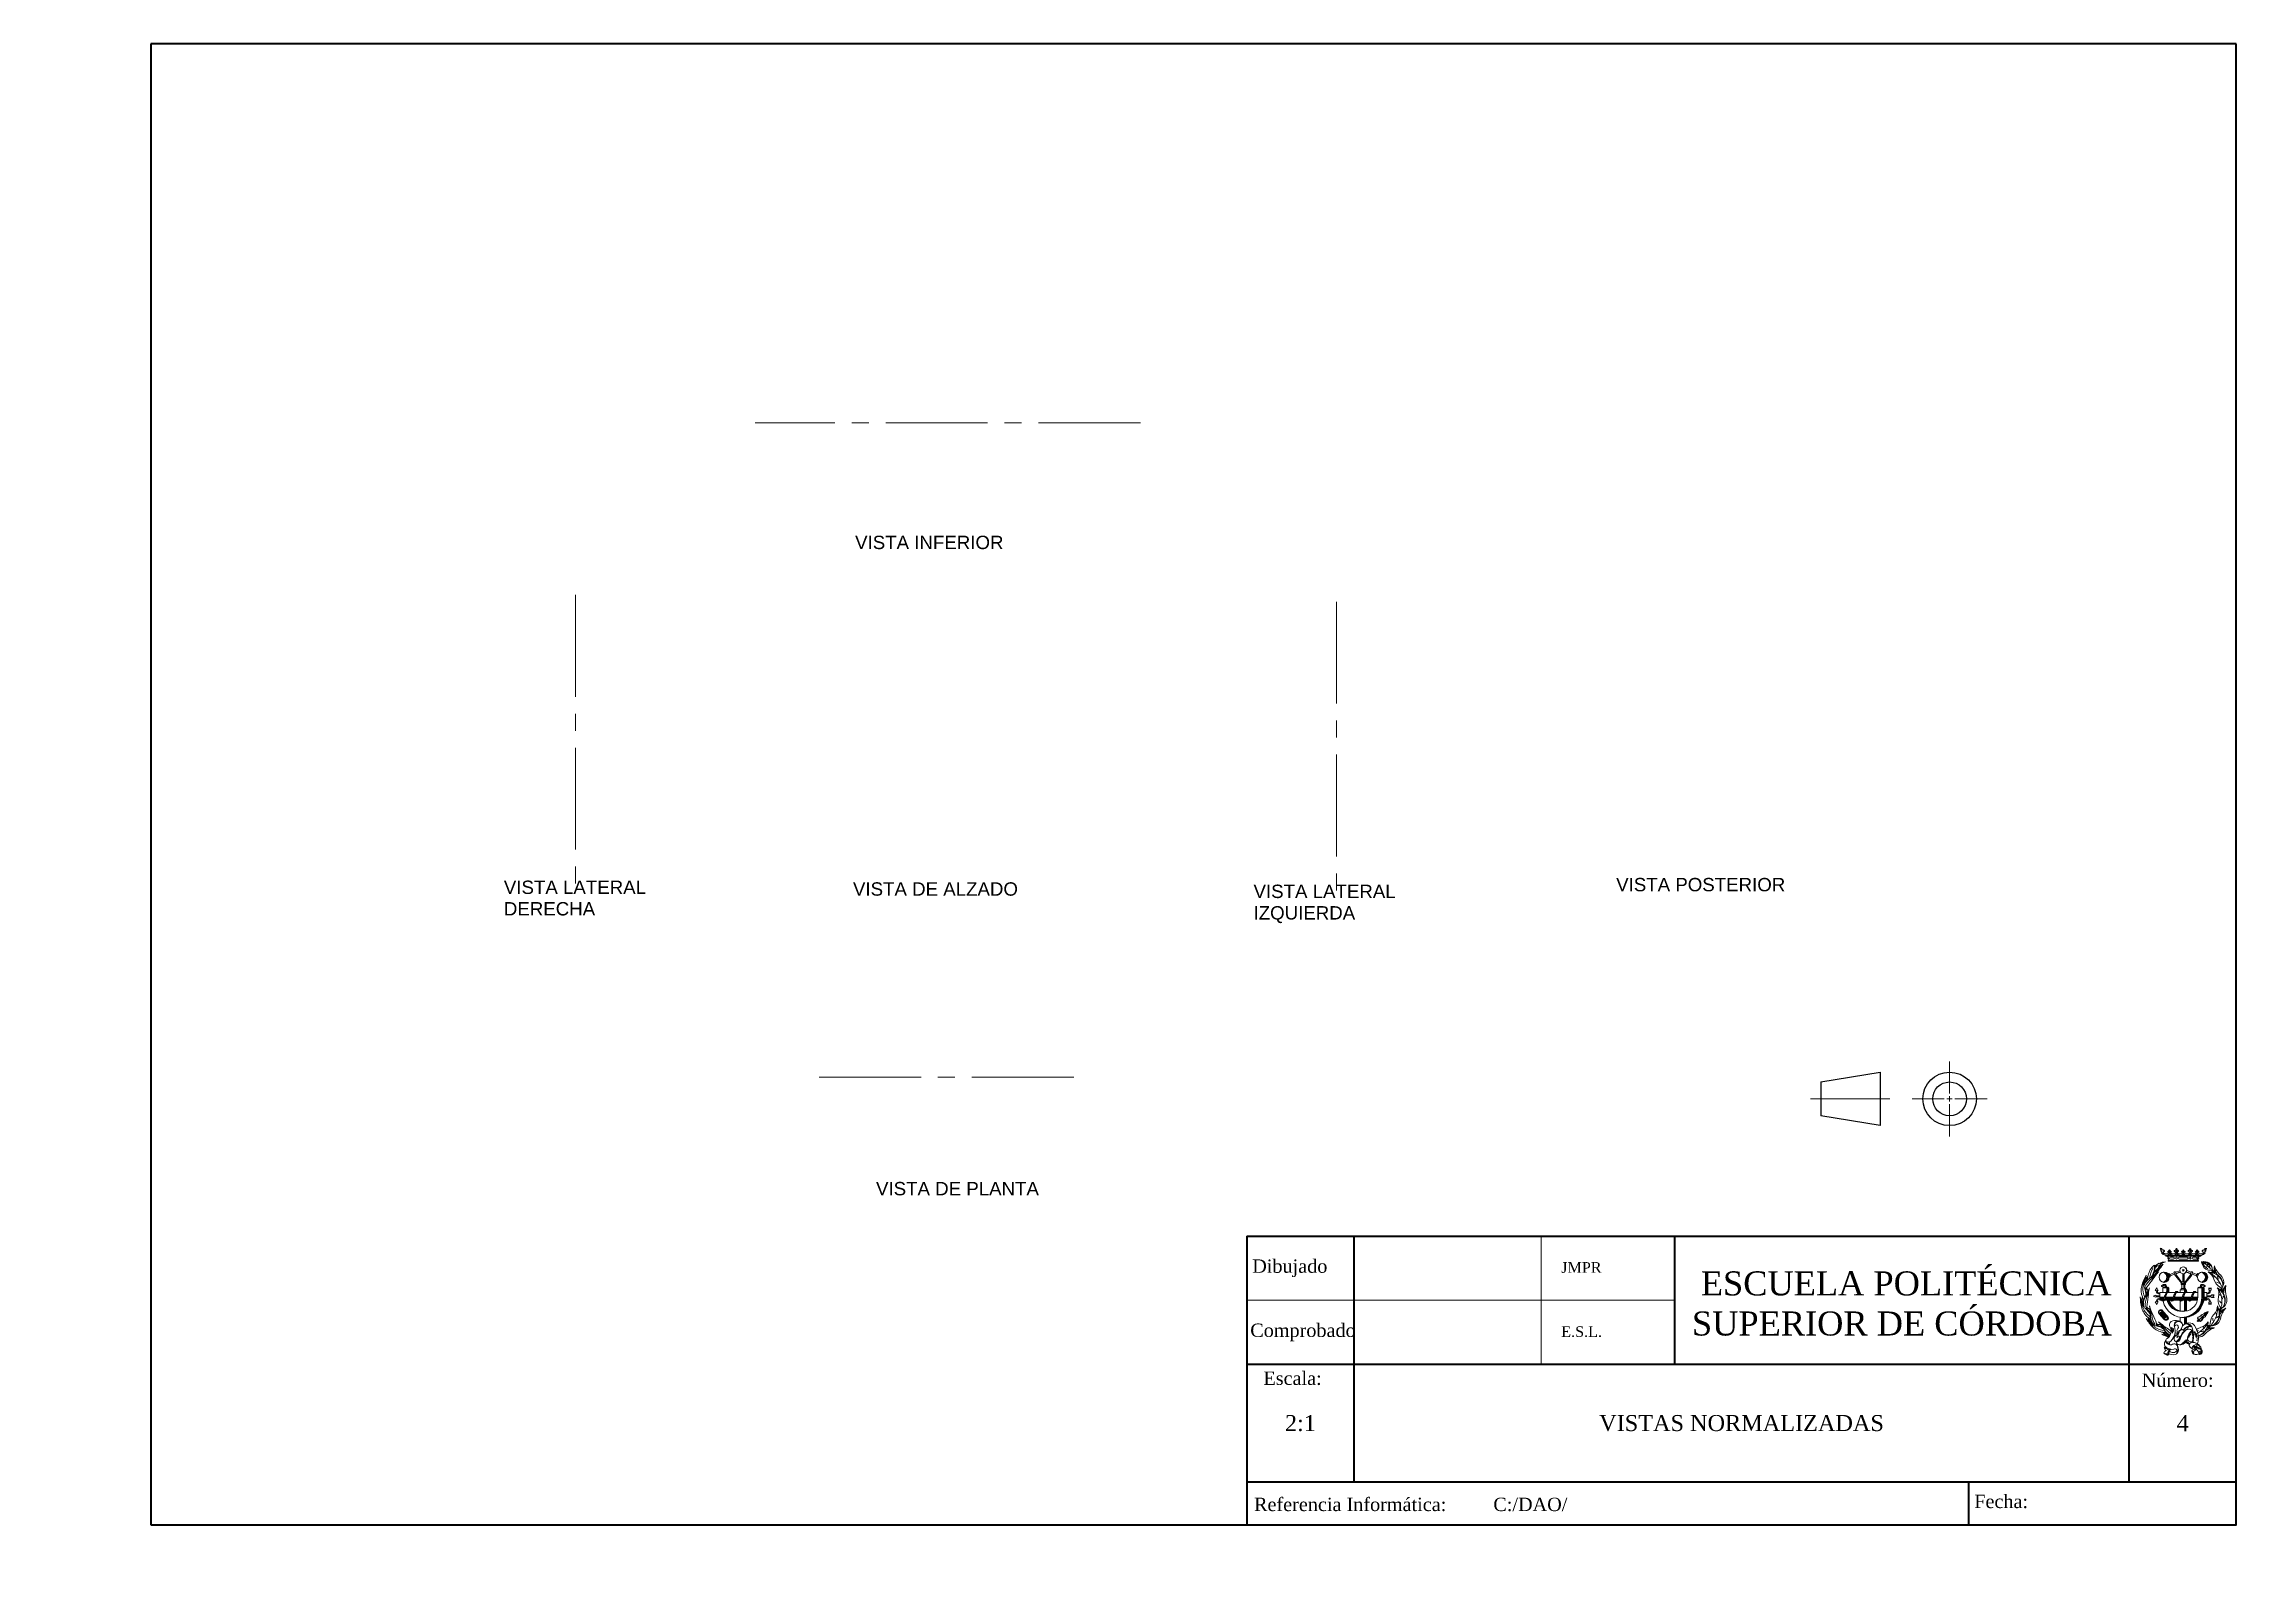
# Paper-space layout 'A3 horizontal' of a CAD drawing. Header units: millimetres. Extents: x 0 to 410, y 0 to 287.
import ezdxf
from ezdxf.enums import TextEntityAlignment as Align

# ---------------------------------------------------------------- set-up
doc = ezdxf.new("R2010")
doc.units = ezdxf.units.MM
doc.linetypes.add('ACAD_ISO10W100', pattern=[18, 12, -3, 0, -3])
doc.linetypes.add('CENTER2', pattern=[28.575, 19.05, -3.175, 3.175, -3.175])
for name, color, linetype, lineweight in [('Cajetin y formato', 7, 'Continuous', 35), ('Ejes', 1, 'ACAD_ISO10W100', 15), ('Textos y leyendas', 1, 'Continuous', 15)]:
    doc.layers.add(name, color=color, linetype=linetype, lineweight=lineweight)
doc.styles.add('e1', font='times.ttf')
doc.styles.get("Standard").update_dxf_attribs({"font": 'arial.ttf'})

psp = doc.layouts.new('A3 horizontal')

# ---------------------------------------------------------------- texts
at = {"layer": 'Textos y leyendas'}
for s, p in [('VISTA INFERIOR', (151.72, 192.49)), ('VISTA LATERAL', (86.03, 127.98)), ('VISTA DE ALZADO', (151.32, 127.66)), ('VISTA LATERAL', (226.23, 127.22)), ('VISTA POSTERIOR', (294.05, 128.48)), ('DERECHA', (86.03, 123.96)), ('IZQUIERDA', (226.23, 123.2)), ('VISTA DE PLANTA', (155.63, 71.61))]:
    psp.add_text(s, height=2.5, dxfattribs=at).set_placement(p)

# ---------------------------------------------------------------- blocks, each defined once
blk = doc.blocks.new('Formato A3')
at = {"layer": 'Cajetin y formato'}
for p, q in [((20, 287), (20, 10)), ((410, 287), (20, 287)), ((410, 10), (410, 287)), ((225, 64), (410, 64)), ((245, 64), (245, 18)), ((305, 40), (305, 64)), ((390, 40), (390, 64)), ((225, 40), (410, 40)), ((390, 18), (390, 40)), ((225, 18), (410, 18)), ((360, 10), (360, 18)), ((20, 10), (410, 10))]:
    blk.add_line(p, q, dxfattribs=at)
at = {"layer": 'Cajetin y formato', "lineweight": 20}
for p, q in [((280, 40), (280, 64)), ((225, 52), (305, 52))]:
    blk.add_line(p, q, dxfattribs=at)
at = {"layer": 'Cajetin y formato', "lineweight": 13}
for p, q in [((396.43, 60.88), (396.07, 60.88)), ((396.43, 60.81), (396.07, 60.81)), ((396.89, 60.41), (400.12, 60.41)), ((396.89, 60.25), (400.12, 60.25)), ((400.12, 59.45), (397.34, 59.45)), ((400.12, 59.3), (397.34, 59.3)), ((397.35, 60.81), (397.72, 60.81)), ((397.73, 60.04), (398.29, 60.04)), ((397.73, 59.66), (398.29, 59.66)), ((398.64, 60.88), (399.02, 60.88)), ((398.64, 60.81), (399.02, 60.81)), ((398.65, 57.21), (399.49, 57.51)), ((398.83, 61.36), (398.72, 61.19)), ((398.72, 61.19), (398.83, 61.02)), ((398.83, 61.19), (398.72, 61.19)), ((398.83, 61.36), (398.93, 61.19)), ((398.83, 61.36), (398.83, 61.02)), ((398.83, 61.34), (398.92, 61.19)), ((398.83, 61.3), (398.9, 61.19)), ((398.9, 61.19), (398.83, 61.07)), ((398.92, 61.19), (398.83, 61.04)), ((398.93, 61.19), (398.83, 61.02)), ((398.83, 61.19), (398.93, 61.19)), ((400.12, 60.04), (399.37, 60.04)), ((400.12, 59.66), (399.37, 59.66)), ((399.94, 60.81), (400.31, 60.81)), ((403.36, 60.41), (400.12, 60.41)), ((403.36, 60.25), (400.12, 60.25)), ((400.12, 60.04), (400.88, 60.04)), ((400.12, 59.66), (400.88, 59.66)), ((400.12, 59.45), (402.91, 59.45)), ((400.12, 59.3), (402.91, 59.3)), ((401.61, 57.21), (400.75, 57.52)), ((401.23, 60.88), (401.6, 60.88)), ((401.23, 60.81), (401.6, 60.81)), ((401.42, 61.36), (401.31, 61.19)), ((401.31, 61.19), (401.42, 61.02)), ((401.42, 61.19), (401.31, 61.19)), ((401.42, 61.36), (401.52, 61.19)), ((401.42, 61.36), (401.42, 61.02)), ((401.42, 61.34), (401.51, 61.19)), ((401.42, 61.3), (401.49, 61.19)), ((401.49, 61.19), (401.42, 61.07)), ((401.51, 61.19), (401.42, 61.04)), ((401.52, 61.19), (401.42, 61.02)), ((401.42, 61.19), (401.52, 61.19)), ((402.52, 60.04), (401.96, 60.04)), ((402.52, 59.66), (401.96, 59.66)), ((402.53, 60.81), (402.9, 60.81)), ((403.82, 60.88), (404.18, 60.88)), ((403.82, 60.81), (404.18, 60.81)), ((394.88, 53.78), (395.14, 54.3)), ((395.06, 53.78), (394.88, 53.78)), ((395.14, 54.3), (395.41, 53.8)), ((395.24, 53.78), (395.41, 53.8)), ((395.74, 53.46), (396.91, 53.46)), ((395.74, 52.02), (395.74, 53.46)), ((396.4, 54.91), (396.09, 54.74)), ((396.42, 54.7), (396.13, 54.53)), ((396.46, 54.7), (396.16, 54.53)), ((396.5, 54.7), (396.19, 54.53)), ((396.52, 54.7), (396.21, 54.53)), ((396.26, 54.29), (397.42, 54.29)), ((396.26, 53.46), (396.26, 54.29)), ((396.84, 54.4), (396.43, 54.4)), ((396.52, 54.7), (396.52, 54.7)), ((396.71, 54.4), (396.71, 54.56)), ((396.84, 54.4), (397.25, 54.4)), ((396.86, 54.4), (396.86, 54.56)), ((396.91, 54.4), (396.91, 54.56)), ((396.94, 54.4), (396.94, 54.56)), ((396.96, 54.4), (396.96, 54.56)), ((397.01, 54.29), (397.01, 53.58)), ((397.17, 54.29), (397.17, 53.65)), ((397.2, 53.46), (397.27, 53.46)), ((397.27, 56.91), (397.41, 56.96)), ((397.27, 53.46), (398.59, 53.46)), ((397.28, 54.29), (397.28, 53.63)), ((397.35, 54.29), (397.35, 53.59)), ((397.42, 54.29), (397.42, 53.54)), ((397.5, 56.3), (397.57, 56.34)), ((397.5, 56.29), (397.61, 56.34)), ((397.5, 56.28), (397.64, 56.34)), ((397.57, 56.83), (398.4, 57.13)), ((397.68, 56.57), (398.49, 56.86)), ((397.68, 56.54), (398.5, 56.84)), ((397.68, 56.53), (398.5, 56.84)), ((398.59, 56.57), (398.4, 57.13)), ((398.8, 56.72), (398.63, 57.21)), ((398.82, 56.7), (398.64, 57.21)), ((398.84, 56.66), (398.65, 57.21)), ((399.79, 55.21), (398.69, 56.49)), ((398.74, 56.96), (399.58, 57.27)), ((398.75, 56.94), (399.59, 57.25)), ((398.75, 56.93), (399.59, 57.24)), ((399.83, 55.29), (398.85, 56.65)), ((399.82, 55.27), (398.85, 56.62)), ((399.81, 55.25), (398.85, 56.59)), ((398.88, 53.46), (399.53, 53.46)), ((399.53, 53.93), (399.53, 53.46)), ((400.13, 53.93), (399.53, 53.93)), ((399.53, 53.46), (400.13, 53.46)), ((399.72, 55.09), (399.92, 55.44)), ((399.72, 55.09), (400.13, 55.09)), ((399.72, 54.9), (399.72, 55.09)), ((399.87, 54.9), (399.72, 54.9)), ((399.73, 54.16), (400.13, 54.16)), ((399.73, 53.93), (399.73, 54.16)), ((399.87, 54.9), (400.13, 54.9)), ((399.87, 54.16), (399.87, 54.9)), ((399.92, 55.44), (400.13, 55.44)), ((400.01, 56.96), (400.01, 55.44)), ((400.33, 55.44), (400.13, 55.44)), ((400.54, 55.09), (400.13, 55.09)), ((400.39, 54.9), (400.13, 54.9)), ((400.52, 54.16), (400.13, 54.16)), ((400.13, 53.93), (400.73, 53.93)), ((400.27, 53.46), (400.13, 53.46)), ((400.34, 55.09), (400.14, 55.44)), ((400.17, 56.96), (400.17, 55.44)), ((400.19, 54.16), (400.19, 54.9)), ((400.21, 56.96), (400.21, 55.44)), ((400.41, 55.09), (400.21, 55.44)), ((400.23, 56.96), (400.23, 55.44)), ((400.25, 56.96), (400.25, 55.44)), ((400.26, 54.16), (400.26, 54.9)), ((400.48, 55.09), (400.28, 55.44)), ((400.3, 53.93), (400.3, 54.16)), ((400.51, 55.09), (400.31, 55.44)), ((400.31, 53.53), (400.31, 53.93)), ((400.54, 55.09), (400.33, 55.44)), ((400.33, 54.9), (400.33, 55.09)), ((400.33, 54.16), (400.33, 54.9)), ((400.37, 54.16), (400.37, 54.9)), ((400.39, 54.9), (400.54, 54.9)), ((400.39, 54.16), (400.39, 54.9)), ((400.4, 53.93), (400.4, 54.16)), ((400.41, 54.9), (400.41, 55.09)), ((400.42, 55.29), (401.41, 56.65)), ((400.44, 55.25), (401.51, 56.49)), ((400.46, 55.22), (401.55, 56.49)), ((400.46, 53.93), (400.46, 54.16)), ((400.47, 55.21), (401.57, 56.49)), ((400.47, 54.9), (400.47, 55.09)), ((400.5, 53.93), (400.5, 54.16)), ((400.51, 54.9), (400.51, 55.09)), ((400.51, 53.64), (400.51, 53.93)), ((400.52, 53.93), (400.52, 54.16)), ((400.54, 54.9), (400.54, 55.09)), ((401.95, 53.46), (400.56, 53.46)), ((400.63, 53.63), (400.63, 53.93)), ((401.51, 56.94), (400.66, 57.25)), ((401.51, 56.93), (400.66, 57.24)), ((401.52, 56.96), (400.67, 57.28)), ((400.68, 53.61), (400.68, 53.93)), ((400.73, 53.93), (400.73, 53.58)), ((401.41, 56.66), (401.61, 57.21)), ((401.66, 56.57), (401.86, 57.13)), ((401.67, 56.65), (401.84, 57.13)), ((401.67, 56.63), (401.85, 57.13)), ((402.58, 56.55), (401.76, 56.85)), ((402.58, 56.53), (401.76, 56.84)), ((402.59, 56.57), (401.77, 56.87)), ((402.68, 56.83), (401.86, 57.13)), ((402.84, 53.46), (402.24, 53.46)), ((402.76, 56.28), (402.62, 56.34)), ((402.91, 56.84), (402.77, 56.89)), ((402.95, 56.87), (402.8, 56.92)), ((402.97, 56.9), (402.83, 56.94)), ((402.84, 54.29), (402.84, 52.62)), ((404, 54.29), (402.84, 54.29)), ((402.99, 56.91), (402.85, 56.96)), ((403.42, 54.4), (403.01, 54.4)), ((403.3, 54.4), (403.3, 54.56)), ((403.42, 54.4), (403.83, 54.4)), ((403.46, 54.4), (403.46, 54.56)), ((403.5, 54.4), (403.5, 54.56)), ((403.53, 54.4), (403.53, 54.56)), ((403.54, 54.4), (403.54, 54.56)), ((403.6, 52.62), (403.6, 54.29)), ((403.74, 54.7), (404.05, 54.53)), ((403.77, 52.62), (403.77, 54.29)), ((403.78, 54.91), (404.08, 54.74)), ((403.82, 54.91), (404.13, 54.74)), ((403.85, 54.91), (404.15, 54.74)), ((403.86, 54.91), (404.17, 54.74)), ((403.88, 52.62), (403.88, 54.29)), ((403.93, 52.62), (403.93, 54.29)), ((404, 52.62), (404, 54.29)), ((404.52, 53.46), (404, 53.46)), ((404.52, 52.02), (404.52, 53.46)), ((404.9, 54.29), (405.09, 54.11)), ((404.9, 53.91), (404.9, 54.29)), ((405.02, 53.78), (404.9, 53.91)), ((405.09, 54.11), (405.33, 54.3)), ((405.33, 53.89), (405.2, 53.78)), ((405.33, 54.3), (405.33, 53.89)), ((395, 52.94), (394.45, 52.74)), ((395, 52.53), (394.45, 52.74)), ((395.06, 51.69), (394.88, 51.69)), ((394.88, 51.69), (395.14, 51.17)), ((395, 52.83), (395, 52.94)), ((395.74, 52.83), (395, 52.83)), ((395.74, 52.65), (395, 52.65)), ((395, 52.65), (395, 52.53)), ((395.14, 51.17), (395.41, 51.67)), ((395.24, 51.69), (395.41, 51.67)), ((395.59, 49.44), (396.56, 48.37)), ((395.68, 49.52), (396.65, 48.45)), ((395.72, 52.36), (396.47, 52.36)), ((395.74, 52.54), (396.54, 52.54)), ((395.74, 52.24), (396.42, 52.24)), ((395.74, 52.15), (396.38, 52.15)), ((395.74, 52.05), (396.32, 52.05)), ((396.21, 52.02), (395.74, 52.02)), ((395.91, 49.53), (396.63, 48.74)), ((396.04, 49.71), (396.76, 48.93)), ((396.08, 49.73), (396.8, 48.95)), ((396.09, 49.93), (397.06, 48.86)), ((396.11, 49.73), (396.83, 48.95)), ((396.13, 49.94), (397.1, 48.87)), ((396.16, 49.94), (397.13, 48.87)), ((396.18, 50.01), (397.15, 48.94)), ((396.18, 50.01), (397.15, 48.94)), ((396.22, 50.02), (397.19, 48.95)), ((396.25, 50.02), (397.22, 48.95)), ((397.89, 52.02), (396.57, 52.02)), ((396.59, 52.05), (398, 52.05)), ((396.62, 52.15), (398.06, 52.15)), ((396.66, 52.24), (398.1, 52.24)), ((396.71, 52.36), (398.15, 52.36)), ((396.78, 52.54), (398.22, 52.54)), ((399.57, 52.02), (398.25, 52.02)), ((398.27, 52.05), (399.68, 52.05)), ((398.3, 52.15), (399.74, 52.15)), ((398.34, 52.24), (399.78, 52.24)), ((398.39, 52.36), (399.83, 52.36)), ((398.46, 52.54), (399.9, 52.54)), ((399.53, 51.86), (399.53, 49.97)), ((400.13, 52.02), (399.86, 52.02)), ((399.95, 52.05), (401.36, 52.05)), ((399.98, 52.15), (401.42, 52.15)), ((400.02, 52.24), (401.46, 52.24)), ((400.07, 52.36), (401.51, 52.36)), ((400.13, 52.02), (401.25, 52.02)), ((400.14, 52.54), (401.58, 52.54)), ((400.31, 49.91), (400.31, 52.02)), ((400.51, 49.93), (400.51, 52.02)), ((400.63, 49.95), (400.63, 52.02)), ((400.68, 49.96), (400.68, 52.02)), ((400.73, 52.02), (400.73, 49.97)), ((401.61, 52.02), (402.77, 52.02)), ((401.63, 52.05), (402.78, 52.05)), ((401.66, 52.15), (402.8, 52.15)), ((401.7, 52.24), (402.81, 52.24)), ((401.75, 52.36), (402.83, 52.36)), ((401.82, 52.54), (402.84, 52.54)), ((402.83, 48.12), (404.7, 49.8)), ((403.95, 52.02), (404.52, 52.02)), ((403.96, 52.05), (404.52, 52.05)), ((403.97, 52.15), (404.52, 52.15)), ((403.98, 52.24), (404.52, 52.24)), ((403.99, 52.36), (404.52, 52.36)), ((404, 52.54), (404.52, 52.54)), ((404.4, 49.72), (404.59, 49.52)), ((404.52, 52.83), (405.26, 52.83)), ((404.52, 52.65), (405.26, 52.65)), ((404.62, 49.77), (404.72, 49.88)), ((404.78, 49.81), (404.67, 49.71)), ((404.72, 49.88), (404.78, 49.81)), ((405.02, 51.69), (404.9, 51.57)), ((404.9, 51.57), (404.9, 51.18)), ((404.9, 51.18), (405.09, 51.36)), ((405.09, 51.36), (405.33, 51.17)), ((405.33, 51.58), (405.2, 51.69)), ((405.26, 52.83), (405.43, 52.97)), ((405.26, 52.65), (405.43, 52.5)), ((405.33, 51.17), (405.33, 51.58)), ((405.43, 52.97), (405.86, 52.97)), ((405.43, 52.5), (405.86, 52.5)), ((405.86, 52.97), (405.62, 52.74)), ((405.86, 52.5), (405.62, 52.74)), ((399.53, 48.79), (399.53, 48.02)), ((400.31, 47.47), (400.31, 48.75)), ((400.51, 47.56), (400.51, 48.77)), ((400.63, 47.61), (400.63, 48.78)), ((400.68, 47.63), (400.68, 48.79)), ((400.73, 48.79), (400.73, 47.64)), ((402.88, 48.29), (402.73, 48.16)), ((402.73, 48.16), (402.85, 48)), ((402.83, 48.25), (402.96, 48.09)), ((402.85, 48), (403.01, 48.13)), ((402.86, 48.27), (402.99, 48.11)), ((401.8, 42.58), (402.1, 42.07))]:
    blk.add_line(p, q, dxfattribs=at)
at = {"layer": 'Cajetin y formato'}
blk.add_lwpolyline([(225, 64), (225, 10), (410, 10), (410, 64)], dxfattribs=at)
at = {"layer": 'Cajetin y formato', "lineweight": 13}
for centre, radius in [((397.51, 61.01), 0.105), ((398.83, 59.85), 0.189), ((400.12, 57.59), 0.635), ((400.12, 57.59), 0.142), ((400.1, 61.01), 0.105), ((401.42, 59.85), 0.189), ((402.69, 61.01), 0.105), ((396.54, 56.29), 0.958), ((398.72, 56.62), 0.132), ((398.72, 56.62), 0.0626), ((401.54, 56.62), 0.132), ((401.54, 56.62), 0.0626), ((403.72, 56.29), 0.958)]:
    blk.add_circle(centre, radius, dxfattribs=at)
for centre, radius, start, end in [((395.88, 61.36), 0.337, 0, 110.5678), ((394.96, 60.88), 1.13, 0.0474, 44.9776), ((395.8, 61.36), 0.337, 0, 83.735), ((395.85, 61.36), 0.337, 0, 87.7257), ((399.03, 61.37), 0.368, 123.9274, 180), ((398.53, 61.37), 0.368, 0, 46.6209), ((398.58, 61.37), 0.368, 0, 51.6766), ((398.61, 61.37), 0.368, 0, 54.4107), ((398.62, 61.37), 0.368, 0, 56.0726), ((401.62, 61.37), 0.368, 123.9274, 180), ((401.12, 61.37), 0.368, 0, 46.6209), ((401.17, 61.37), 0.368, 0, 51.6766), ((401.19, 61.37), 0.368, 0, 54.4107), ((401.21, 61.37), 0.368, 0, 56.0726), ((404.37, 61.36), 0.337, 69.4322, 180), ((405.22, 60.88), 1.13, 135.0224, 179.9526), ((405.26, 60.88), 1.13, 135.0224, 179.9526), ((405.28, 60.88), 1.13, 135.0224, 179.9526), ((396.84, 55.95), 3.37, 135.6062, 171.6884), ((398.27, 55.63), 4.49, 146.9834, 173.8098), ((391.62, 58.16), 3.1, 319.8482, 357.5338), ((391.9, 58), 2.84, 321.3433, 349.0169), ((394.93, 57.88), 0.662, 99.9433, 139.4189), ((395.15, 56.9), 0.725, 92.367, 135.4695), ((395, 56.96), 0.678, 79.8764, 119.8354), ((393.2, 57.83), 1.53, 346.3132, 7.4613), ((395.38, 58.16), 0.674, 146.209, 191.4992), ((396.26, 57.34), 1.69, 113.5017, 156.0589), ((396.16, 57.25), 1.49, 117.9975, 164.2904), ((395.31, 57.06), 0.602, 108.82, 160.2708), ((393.26, 58.89), 2.54, 311.7099, 337.67), ((393.99, 59.01), 1.71, 304.6477, 338.4711), ((395.26, 57.37), 0.291, 118.9, 187.3769), ((394.29, 58.57), 1.47, 297.9268, 333.8272), ((392.07, 59.1), 3.73, 324.0238, 341.5805), ((394.02, 58.9), 1.68, 310.6952, 335.63), ((370.99, 83.55), 35.47, 313.4343, 315.5563), ((386.76, 64.9), 11.39, 319.8454, 327.0622), ((394.44, 60.73), 2.75, 292.1998, 312.8609), ((396.74, 57.92), 1.25, 87.1444, 158.4711), ((397.04, 57.44), 1.74, 97.8717, 146.2715), ((396.95, 55.75), 3.42, 92.558, 113.5017), ((396.02, 61.26), 0.126, 111.4749, 288.1112), ((396.07, 60.84), 0.0351, 90, 270), ((396.89, 61.44), 1.03, 217.4875, 308.9217), ((396.34, 61.12), 0.271, 0, 118.3292), ((396.53, 60.88), 0.241, 87.29, 180), ((396.27, 61.12), 0.271, 0, 82.1956), ((396.77, 61.44), 0.778, 233.6848, 274.1558), ((396.32, 61.12), 0.271, 0, 87.1697), ((396.58, 60.88), 0.241, 87.29, 180), ((396.35, 60.84), 0.0351, 270, 90), ((396.6, 60.88), 0.241, 87.29, 180), ((396.82, 61.44), 0.778, 233.6848, 272.3573), ((396.4, 60.84), 0.0351, 270, 90), ((396.86, 61.44), 0.778, 233.6848, 271.1223), ((396.43, 60.84), 0.0351, 270, 90), ((396.89, 61.44), 0.778, 233.6848, 306.3152), ((396.89, 60.33), 0.0779, 90, 270), ((396.68, 59.59), 0.765, 349.4489, 59.401), ((397.32, 61), 0.138, 57.0101, 180), ((397.15, 60.81), 0.195, 360, 80.4594), ((397.4, 59.87), 0.209, 120.0982, 282.0362), ((397.34, 59.37), 0.0776, 90, 270), ((397.26, 61), 0.138, 57.0101, 77.2533), ((397.3, 61), 0.138, 57.0101, 84.9367), ((397.73, 61.12), 0.331, 125.9765, 180), ((397.46, 61.01), 0.105, 283.8341, 76.1659), ((397.28, 61.12), 0.331, 0, 47.2049), ((397.48, 61.01), 0.105, 277.6789, 82.3211), ((397.5, 61.01), 0.105, 272.8217, 87.1783), ((397.32, 61.12), 0.331, 0, 51.3748), ((397.34, 61.12), 0.331, 0, 54.0235), ((398.18, 61.44), 1.03, 231.0783, 308.9217), ((397.73, 59.85), 0.189, 90, 270), ((398.07, 61.44), 0.778, 233.6848, 274.1558), ((397.86, 60.81), 0.195, 99.5406, 180), ((398.12, 61.44), 0.778, 233.6848, 272.3573), ((397.75, 61), 0.138, 0, 122.9899), ((398.15, 61.44), 0.778, 233.6848, 271.1223), ((397.89, 60.81), 0.195, 99.5406, 180), ((397.69, 61), 0.138, 0, 77.2533), ((397.92, 60.81), 0.195, 99.5406, 180), ((398.18, 61.44), 0.778, 233.6848, 306.3152), ((397.72, 61), 0.138, 0, 84.9367), ((398.21, 59.85), 0.189, 270, 90), ((398.26, 59.85), 0.189, 270, 90), ((398.29, 59.85), 0.189, 270, 90), ((398.66, 61.13), 0.242, 87.5947, 180), ((398.42, 60.88), 0.249, 360, 90.7689), ((398.64, 60.84), 0.0356, 90, 270), ((398.75, 59.85), 0.189, 281.6576, 78.3424), ((398.81, 59.85), 0.189, 273.3097, 86.6903), ((399.48, 61.44), 1.03, 231.0783, 308.9217), ((398.91, 61.13), 0.242, 0, 92.4053), ((399.15, 60.88), 0.249, 89.2311, 180), ((399.36, 61.44), 0.778, 233.6848, 274.1558), ((398.96, 61.13), 0.242, 0, 92.4053), ((399.2, 60.88), 0.249, 89.2311, 180), ((399.41, 61.44), 0.778, 233.6848, 272.3573), ((398.98, 61.13), 0.242, 0, 92.4053), ((399.22, 60.88), 0.249, 89.2311, 180), ((399.45, 61.44), 0.778, 233.6848, 271.1223), ((399, 61.13), 0.242, 0, 92.4053), ((399.24, 60.88), 0.249, 89.2311, 180), ((399.02, 60.84), 0.0356, 270, 90), ((399.48, 61.44), 0.778, 233.6848, 306.3152), ((399.37, 59.85), 0.189, 90, 270), ((399.91, 61), 0.138, 57.0101, 180), ((399.74, 60.81), 0.195, 360, 80.4594), ((399.85, 61), 0.138, 57.0101, 77.2533), ((399.89, 61), 0.138, 57.0101, 84.9367), ((400.32, 61.12), 0.331, 125.9765, 180), ((400.05, 61.01), 0.105, 283.8341, 76.1659), ((399.87, 61.12), 0.331, 0, 47.2049), ((400.09, 61.01), 0.105, 272.8217, 87.1783), ((400.07, 61.01), 0.105, 277.6789, 82.3211), ((399.9, 61.12), 0.331, 0, 51.3748), ((400.09, 57.59), 0.635, 271.4004, 88.5996), ((400.09, 57.59), 0.142, 276.2749, 83.7251), ((399.93, 61.12), 0.331, 0, 54.0235), ((400.77, 61.44), 1.03, 231.0783, 308.9217), ((400.11, 57.59), 0.635, 270.6001, 89.3999), ((400.11, 57.59), 0.142, 272.6849, 87.3151), ((400.44, 60.81), 0.195, 99.5406, 180), ((400.33, 61), 0.138, 0, 122.9899), ((400.48, 60.81), 0.195, 99.5406, 180), ((400.27, 61), 0.138, 0, 77.2533), ((400.5, 60.81), 0.195, 99.5406, 180), ((400.77, 61.44), 0.778, 233.6848, 306.3152), ((400.31, 61), 0.138, 0, 84.9367), ((400.61, 61.44), 1.03, 274.4844, 308.9217), ((400.69, 61.44), 1.03, 272.2951, 308.9217), ((400.74, 61.44), 1.03, 270.8741, 308.9217), ((400.8, 59.85), 0.189, 270, 90), ((400.86, 59.85), 0.189, 270, 90), ((400.88, 59.85), 0.189, 270, 90), ((401.24, 61.13), 0.242, 87.5947, 180), ((401.01, 60.88), 0.249, 360, 90.7689), ((401.23, 60.84), 0.0356, 90, 270), ((401.34, 59.85), 0.189, 281.6576, 78.3424), ((401.4, 59.85), 0.189, 273.3097, 86.6903), ((402.06, 61.44), 1.03, 231.0783, 308.9217), ((401.5, 61.13), 0.242, 0, 92.4053), ((401.73, 60.88), 0.249, 89.2311, 180), ((401.54, 61.13), 0.242, 0, 92.4053), ((401.78, 60.88), 0.249, 89.2311, 180), ((401.57, 61.13), 0.242, 0, 92.4053), ((401.81, 60.88), 0.249, 89.2311, 180), ((401.59, 61.13), 0.242, 0, 92.4053), ((401.83, 60.88), 0.249, 89.2311, 180), ((401.6, 60.84), 0.0356, 270, 90), ((402.06, 61.44), 0.778, 233.6848, 306.3152), ((401.96, 59.85), 0.189, 90, 270), ((401.9, 61.44), 1.03, 274.4844, 308.9217), ((401.98, 61.44), 1.03, 272.2951, 308.9217), ((402.03, 61.44), 1.03, 270.8741, 308.9217), ((402.5, 61), 0.138, 57.0101, 180), ((402.33, 60.81), 0.195, 360, 80.4594), ((402.44, 59.85), 0.189, 270, 90), ((402.44, 61), 0.138, 57.0101, 77.2533), ((402.48, 61), 0.138, 57.0101, 84.9367), ((402.5, 59.85), 0.189, 270, 90), ((402.52, 59.85), 0.189, 270, 90), ((402.91, 61.12), 0.331, 125.9765, 180), ((402.64, 61.01), 0.105, 283.8341, 76.1659), ((402.66, 61.01), 0.105, 277.6789, 82.3211), ((402.46, 61.12), 0.331, 0, 47.2049), ((402.68, 61.01), 0.105, 272.8217, 87.1783), ((402.49, 61.12), 0.331, 0, 51.3748), ((402.52, 61.12), 0.331, 0, 54.0235), ((403.36, 61.44), 1.03, 231.0783, 322.5125), ((403.49, 59.59), 0.765, 120.599, 190.5511), ((403.55, 59.59), 0.765, 120.599, 190.5511), ((403.57, 59.59), 0.765, 120.599, 190.5511), ((402.85, 59.87), 0.209, 257.9638, 59.9018), ((402.83, 59.87), 0.209, 263.9636, 55.0431), ((402.77, 59.87), 0.209, 279.0748, 42.5408), ((403.03, 60.81), 0.195, 99.5406, 180), ((402.92, 61), 0.138, 0, 122.9899), ((403.07, 60.81), 0.195, 99.5406, 180), ((402.86, 61), 0.138, 0, 77.2533), ((403.09, 60.81), 0.195, 99.5406, 180), ((403.36, 61.44), 0.778, 233.6848, 306.3152), ((402.9, 61), 0.138, 0, 84.9367), ((402.91, 59.37), 0.0776, 270, 90), ((403.2, 61.44), 1.03, 274.4844, 322.5125), ((403.28, 61.44), 1.03, 272.2951, 322.5125), ((403.33, 61.44), 1.03, 270.8741, 322.5125), ((403.36, 60.33), 0.0779, 270, 90), ((406.44, 60.84), 3.42, 211.9589, 240.088), ((402.36, 55.6), 3.64, 55.3543, 71.0299), ((405.43, 59.39), 1.93, 190.6666, 226.8393), ((405.21, 61.63), 2.92, 235.241, 251.5698), ((404.03, 59.39), 0.509, 197.5886, 243.3759), ((403.9, 61.12), 0.271, 61.6708, 180), ((403.64, 60.88), 0.241, 360, 92.71), ((402.9, 56.31), 2.8, 33.7197, 72.9073), ((403.82, 60.84), 0.0351, 90, 270), ((404.84, 60.17), 1.38, 222.0387, 242.7492), ((403.46, 57.75), 1.53, 66.4536, 76.6456), ((401.55, 58.06), 2.55, 22.0071, 27.6474), ((403.84, 61.12), 0.271, 61.6708, 82.9086), ((404.99, 58.92), 1.12, 185.8221, 201.4835), ((404.06, 58.58), 0.309, 235.3428, 289.9911), ((403.88, 61.12), 0.271, 61.6708, 87.8231), ((404.65, 61.21), 2.32, 251.6495, 260.0214), ((404.22, 57.94), 1.23, 44.2322, 97.1555), ((402.63, 58.1), 1.78, 17.8946, 36.1416), ((403.83, 57.76), 1.41, 24.744, 80.1147), ((402.87, 58.04), 1.64, 19.8775, 42.9392), ((404.11, 60.84), 0.0351, 270, 90), ((405.03, 58.96), 1.34, 226.8393, 274.6114), ((404.16, 60.84), 0.0351, 270, 90), ((404.18, 60.84), 0.0351, 270, 90), ((404.23, 61.26), 0.126, 251.8888, 68.5251), ((404.22, 61.26), 0.126, 256.994, 63.8146), ((404.2, 61.26), 0.126, 265.962, 55.5194), ((404.16, 61.26), 0.126, 280.6316, 41.8631), ((402.07, 55.18), 4.15, 40.416, 55.3543), ((404.73, 58.17), 0.258, 146.5976, 219.5115), ((404.74, 59.2), 0.559, 248.559, 287.9046), ((404.6, 58.88), 0.19, 337.8664, 49.1821), ((403.47, 57.44), 2.1, 14.857, 45.3649), ((403.86, 57.59), 1.73, 14.6513, 44.2322), ((405.23, 57.42), 0.222, 47.4792, 113.0121), ((402.87, 54.86), 3.71, 37.991, 47.4792), ((405.74, 57.84), 0.283, 148.9817, 213.6762), ((405.58, 57.31), 0.11, 106.3181, 338.0909), ((405.83, 57.89), 0.352, 165.3013, 211.0944), ((413.23, 62.83), 9.29, 213.6762, 217.1801), ((405.93, 57.91), 0.411, 164.0495, 210.8495), ((410.13, 60.49), 5.37, 211.0944, 216.5148), ((413.77, 62.6), 9.54, 210.8495, 213.5712), ((405.94, 57.28), 0.129, 335.1404, 280.0193), ((409.88, 57.84), 3.99, 171.679, 186.3392), ((405.94, 57.3), 0.126, 12.1717, 101.4462), ((411.02, 58.07), 5.1, 176.0496, 187.2952), ((411.41, 58.99), 5.5, 185.9493, 198.8327), ((409.92, 59.78), 4.21, 198.7833, 228.0549), ((395.61, 53.86), 3.37, 165.6062, 201.6884), ((400.28, 52.55), 8.22, 150.1512, 164.8488), ((397.01, 54.3), 4.49, 176.9834, 203.8098), ((398.97, 53.71), 6.52, 153.2169, 171.0795), ((397.58, 54.69), 4.84, 156.1927, 181.1019), ((395.21, 53.9), 2.57, 118.3783, 164.2398), ((399.76, 54.18), 7.03, 165.9014, 176.6388), ((394.73, 54.36), 2, 130.5199, 173.0969), ((394.85, 54.21), 2.15, 131.8447, 169.5631), ((391.52, 53.66), 1.53, 16.3132, 37.4613), ((389.99, 53.16), 3.1, 349.8482, 27.5338), ((394.08, 55.28), 1.29, 116.3109, 164.5879), ((393.51, 53.81), 0.678, 109.8764, 149.8354), ((395.45, 54.84), 2.52, 140.5494, 170.0066), ((393.67, 53.84), 0.725, 122.367, 165.4695), ((397.24, 52.19), 4.88, 128.165, 150.6335), ((390.31, 53.17), 2.84, 351.3433, 19.0169), ((387.71, 55.9), 6.26, 328.3783, 345.3897), ((371.44, 64.7), 24.69, 331.1399, 333.1916), ((371.61, 66.79), 25.53, 327.2693, 328.9428), ((393.74, 54.05), 0.602, 138.82, 190.2708), ((389.28, 53.25), 3.92, 354.4513, 10.2708), ((393.53, 54.3), 0.291, 148.9, 217.3769), ((383.31, 63.45), 13.43, 317.9297, 325.8383), ((392.61, 53.59), 0.871, 349.194, 37.3769), ((386.22, 55.46), 7.63, 338.165, 351.3919), ((379.5, 57.69), 14.01, 351.7593, 354.7587), ((421.86, 52.3), 28.66, 171.6884, 173.1259), ((395.13, 54.12), 2.41, 115.5689, 135.4627), ((408.26, 51.55), 14.76, 169.1617, 175.8383), ((391.02, 61.67), 6.26, 298.3783, 315.3897), ((381.33, 77.42), 24.69, 301.1399, 303.1916), ((382.52, 79.15), 25.53, 297.2693, 298.9428), ((389.51, 62.04), 7.63, 308.165, 321.3919), ((391.05, 58.58), 3.92, 324.4513, 340.2708), ((406.64, 47.62), 14.76, 139.1617, 145.8383), ((394.11, 57.22), 0.871, 319.194, 7.3769), ((394.23, 57.18), 0.78, 325.3645, 8.0161), ((395.73, 53.79), 0.675, 180.4191, 270.4191), ((395.73, 53.79), 0.496, 180.57, 270.57), ((396.18, 54.65), 0.127, 134.9929, 283.2717), ((396.43, 54.29), 0.114, 90, 177.9027), ((396.1, 56.29), 0.958, 283.2366, 76.7634), ((396.26, 56.29), 0.958, 278.3959, 81.6041), ((396.58, 54.58), 0.379, 356.8582, 119.1323), ((396.49, 54.58), 0.134, 69.1386, 119.1323), ((396.37, 56.29), 0.958, 275.1405, 84.8595), ((396.53, 54.58), 0.134, 78.4969, 119.1323), ((396.44, 56.29), 0.958, 272.8532, 87.1468), ((396.56, 54.58), 0.134, 85.9158, 119.1323), ((396.49, 56.29), 0.958, 271.5212, 88.4788), ((396.58, 54.58), 0.134, 351.0686, 119.1323), ((396.52, 56.29), 0.958, 270.5704, 89.4296), ((396.49, 54.58), 0.379, 356.8582, 82.7779), ((396.53, 54.58), 0.379, 356.8582, 85.963), ((396.56, 54.58), 0.379, 356.8582, 88.5592), ((382.45, 58.87), 15.44, 336.5919, 339.4678), ((382.38, 58.87), 15.66, 336.945, 339.3195), ((382.41, 58.87), 15.66, 336.945, 339.3195), ((382.43, 58.87), 15.66, 336.945, 339.3195), ((382.45, 58.87), 15.66, 336.945, 339.3195), ((397.19, 53.35), 0.294, 20.5322, 159.4678), ((397.2, 53.28), 0.18, 90, 159.3195), ((397.23, 53.28), 0.18, 90, 159.3195), ((397.25, 53.28), 0.18, 90, 159.3195), ((397.27, 53.28), 0.18, 90, 159.3195), ((397.15, 54.29), 0.114, 2.0973, 90), ((397.19, 54.29), 0.114, 2.0973, 90), ((397.23, 54.29), 0.114, 2.0973, 90), ((397.25, 54.29), 0.114, 2.0973, 90), ((397.15, 56.54), 0.464, 334.534, 61.9464), ((397.19, 56.54), 0.464, 334.534, 63.8844), ((397.22, 56.54), 0.464, 334.534, 65.2169), ((384.13, 58.87), 15.44, 336.5919, 339.4678), ((398.52, 57.17), 0.132, 19.478, 199.478), ((384.06, 58.87), 15.66, 336.945, 339.3195), ((384.09, 58.87), 15.66, 336.945, 339.3195), ((398.5, 57.17), 0.132, 19.478, 85.8981), ((398.51, 57.17), 0.132, 19.478, 88.2432), ((384.11, 58.87), 15.66, 336.945, 339.3195), ((384.13, 58.87), 15.66, 336.945, 339.3195), ((398.87, 53.35), 0.294, 20.5322, 159.4678), ((398.7, 56.62), 0.132, 274.1019, 85.8981), ((398.71, 56.62), 0.132, 271.7568, 88.2432), ((398.7, 56.62), 0.0626, 278.6725, 81.3275), ((398.71, 56.62), 0.0626, 273.7052, 86.2948), ((398.88, 53.28), 0.18, 90, 159.3195), ((398.91, 53.28), 0.18, 90, 159.3195), ((398.93, 53.28), 0.18, 90, 159.3195), ((398.95, 53.28), 0.18, 90, 159.3195), ((385.81, 58.87), 15.44, 336.5919, 339.4678), ((385.74, 58.87), 15.66, 336.945, 339.3195), ((385.77, 58.87), 15.66, 336.945, 339.3195), ((385.79, 58.87), 15.66, 336.945, 339.3195), ((385.81, 58.87), 15.66, 336.945, 339.3195), ((400.55, 53.35), 0.294, 20.5322, 159.4678), ((400.56, 53.28), 0.18, 90, 159.3195), ((400.59, 53.28), 0.18, 90, 159.3195), ((400.61, 53.28), 0.18, 90, 159.3195), ((400.63, 53.28), 0.18, 90, 159.3195), ((401.52, 56.62), 0.132, 274.9513, 85.0487), ((401.53, 56.62), 0.132, 272.9684, 87.0316), ((401.52, 56.62), 0.0626, 280.4827, 79.5173), ((401.53, 56.62), 0.0626, 276.2671, 83.7329), ((401.71, 57.17), 0.132, 157.2223, 160.522), ((401.72, 57.17), 0.132, 158.5429, 160.522), ((401.73, 57.17), 0.132, 340.522, 160.522), ((387.49, 58.87), 15.44, 336.5919, 339.4678), ((401.71, 57.17), 0.132, 340.522, 85.0487), ((401.72, 57.17), 0.132, 340.522, 87.0316), ((387.42, 58.87), 15.66, 336.945, 339.3195), ((387.45, 58.87), 15.66, 336.945, 339.3195), ((387.47, 58.87), 15.66, 336.945, 339.3195), ((387.49, 58.87), 15.66, 336.945, 339.3195), ((402.23, 53.35), 0.294, 20.5322, 159.4678), ((402.24, 53.28), 0.18, 90, 159.3195), ((402.27, 53.28), 0.18, 90, 159.3195), ((402.29, 53.28), 0.18, 90, 159.3195), ((402.31, 53.28), 0.18, 90, 159.3195), ((403.04, 56.54), 0.464, 114.7831, 205.466), ((403.01, 54.29), 0.114, 90, 177.9027), ((403.67, 54.58), 0.379, 60.8677, 183.1418), ((403.59, 54.58), 0.134, 72.3825, 188.9314), ((403.28, 56.29), 0.958, 283.2366, 76.7634), ((403.63, 54.58), 0.134, 81.296, 188.9314), ((403.66, 54.58), 0.134, 87.1086, 188.9314), ((403.67, 54.58), 0.134, 60.8677, 188.9314), ((403.44, 56.29), 0.958, 278.3959, 81.6041), ((403.55, 56.29), 0.958, 275.1405, 84.8595), ((403.59, 54.58), 0.379, 60.8677, 83.8664), ((403.63, 54.58), 0.379, 60.8677, 86.9376), ((403.62, 56.29), 0.958, 272.8532, 87.1468), ((403.66, 54.58), 0.379, 60.8677, 88.9796), ((403.67, 56.29), 0.958, 271.5212, 88.4788), ((403.7, 56.29), 0.958, 270.5704, 89.4296), ((403.75, 54.29), 0.114, 2.0973, 90), ((403.79, 54.29), 0.114, 2.0973, 90), ((403.82, 54.29), 0.114, 2.0973, 90), ((403.83, 54.29), 0.114, 2.0973, 90), ((403.99, 54.65), 0.127, 290.1317, 45.0071), ((404.08, 54.65), 0.127, 256.7283, 45.0071), ((404.04, 54.65), 0.127, 279.1409, 45.0071), ((404.06, 54.65), 0.127, 273.0355, 45.0071), ((404.52, 53.79), 0.675, 269.5809, 359.5809), ((404.52, 53.79), 0.496, 269.43, 359.43), ((404.64, 54.18), 3.1, 46.9632, 87.3219), ((402.9, 53.07), 4.6, 19.4847, 65.833), ((403.65, 55.32), 2.26, 15.14, 59.86), ((405.24, 56.82), 0.329, 0.91, 51.1205), ((405.54, 57.31), 0.0787, 44.0095, 132.1151), ((405.83, 56.97), 0.166, 46.862, 137.9623), ((405.26, 55.45), 1.72, 56.4764, 74.3637), ((405.89, 56.82), 0.471, 255.1514, 295.1872), ((408.12, 56.53), 2.37, 195.14, 241.092), ((405.87, 57.16), 0.237, 29.5811, 82.4184), ((406.16, 57.05), 0.245, 165.9182, 192.5089), ((406.12, 57.05), 0.186, 286.8212, 198.5313), ((406.07, 56.99), 0.226, 358.2099, 98.4045), ((406.12, 57.09), 0.165, 20.0441, 108.4241), ((405.1, 54.75), 2.42, 356.4239, 62.3396), ((405.2, 54.85), 2.33, 353.7772, 62.8895), ((411.41, 58.99), 5.5, 201.5701, 204.2292), ((406.85, 56.01), 0.815, 231.192, 278.6812), ((405.95, 56.05), 0.662, 340.7334, 36.877), ((404.81, 51.71), 3.1, 16.9632, 57.3219), ((402.75, 51.63), 4.6, 349.4847, 35.833), ((404.53, 53.2), 2.26, 345.14, 29.86), ((405.11, 54.68), 2.41, 358.0368, 46.9632), ((406.65, 53.7), 0.329, 330.91, 21.1205), ((406.95, 54.23), 0.222, 17.4792, 83.0121), ((407.2, 53.96), 0.11, 76.3181, 308.0909), ((405.94, 55.34), 1.75, 334.6505, 48.0549), ((407.16, 53.98), 0.0787, 14.0095, 102.1151), ((403.62, 53.18), 3.71, 7.991, 17.4792), ((407.24, 53.54), 0.166, 16.862, 107.9623), ((405.99, 52.5), 1.72, 26.4764, 44.3637), ((407.59, 54.33), 0.283, 118.9817, 183.6762), ((416.58, 54.91), 9.29, 183.6762, 187.1801), ((407.57, 53.44), 0.245, 135.9182, 162.5089), ((407.71, 54.33), 0.352, 135.3013, 181.0944), ((412.73, 54.43), 5.37, 181.0944, 186.5148), ((407.53, 53.46), 0.186, 256.8212, 168.5313), ((407.49, 53.74), 0.129, 305.1404, 250.0193), ((407.8, 54.3), 0.411, 134.0495, 180.8495), ((416.93, 54.44), 9.54, 180.8495, 183.5712), ((407.37, 53.68), 0.237, 359.5811, 52.4184), ((411.19, 52.27), 3.99, 141.679, 156.3392), ((407.5, 53.77), 0.126, 342.1717, 71.4462), ((407.46, 53.43), 0.226, 328.2099, 68.4045), ((412.28, 51.89), 5.1, 146.0496, 157.2952), ((407.56, 53.5), 0.165, 350.0441, 78.4241), ((413.08, 52.5), 5.5, 171.5701, 174.2292), ((413.08, 52.5), 5.5, 155.9493, 168.8327), ((412.19, 53.92), 4.21, 168.7833, 198.0549), ((400.29, 52.64), 8.22, 180.1512, 194.8488), ((398.58, 52.98), 6.52, 183.2169, 201.0795), ((396.89, 53.14), 4.84, 186.1927, 211.1019), ((393.56, 51.9), 1.29, 146.3109, 194.5879), ((399.03, 53.79), 7.03, 195.9014, 206.6388), ((395.6, 51.44), 3.37, 195.6062, 231.6884), ((394.96, 52.2), 2.52, 170.5494, 200.0066), ((379.72, 46.7), 14.01, 21.7593, 24.7587), ((419.11, 63.21), 28.66, 201.6884, 203.1259), ((394.58, 51.42), 2, 160.5199, 203.0969), ((396.59, 52.51), 4.49, 206.9834, 233.8098), ((394.76, 51.36), 2.15, 161.8447, 199.5631), ((395.23, 51.27), 2.57, 148.3783, 194.2398), ((395.05, 51.42), 2.41, 145.5689, 165.4627), ((392.15, 49.22), 1.53, 46.3132, 67.4613), ((391.08, 48.02), 3.1, 19.8482, 57.5338), ((397.84, 50.81), 4.88, 158.165, 180.6335), ((393.8, 50.35), 0.678, 139.8764, 179.8354), ((393.93, 50.45), 0.725, 152.367, 195.4695), ((391.35, 48.18), 2.84, 21.3433, 49.0169), ((393.87, 50.67), 0.602, 168.82, 220.2708), ((380.15, 53.59), 13.43, 347.9297, 355.8383), ((393.58, 50.78), 0.291, 178.9, 247.3769), ((390.42, 47.74), 3.92, 24.4513, 40.2708), ((393.13, 49.7), 0.871, 19.194, 67.3769), ((407.71, 55.76), 14.76, 199.1617, 205.8383), ((386.66, 48.13), 7.63, 8.165, 21.3919), ((387.73, 49.25), 6.26, 358.3783, 15.3897), ((368.34, 50.64), 25.53, 357.2693, 358.9428), ((369.25, 48.74), 24.69, 1.1399, 3.1916), ((396.33, 49.04), 2.41, 175.5689, 195.4627), ((399.05, 49.91), 4.88, 188.165, 210.6335), ((382.34, 43.47), 13.43, 17.9297, 25.8383), ((395.73, 51.68), 0.675, 89.5809, 179.5809), ((395.73, 51.68), 0.496, 89.43, 179.43), ((395.89, 49.77), 0.443, 31.6919, 231.082), ((395.89, 49.77), 0.323, 31.6919, 231.082), ((395.81, 49.76), 0.443, 31.6919, 94.778), ((395.81, 49.76), 0.443, 31.6919, 94.778), ((395.81, 49.76), 0.323, 31.6919, 94.778), ((395.99, 49.64), 0.145, 36.6177, 233.5402), ((395.86, 49.77), 0.323, 31.6919, 87.4311), ((395.86, 49.77), 0.443, 31.6919, 87.4311), ((395.92, 49.63), 0.145, 36.6177, 86.6016), ((396.11, 49.51), 0.145, 36.6177, 233.5402), ((395.96, 49.64), 0.145, 36.6177, 84.2736), ((396.3, 52.12), 0.294, 200.5322, 339.4678), ((396.04, 49.5), 0.145, 36.6177, 86.6016), ((396.08, 49.51), 0.145, 36.6177, 84.2736), ((396.26, 49.35), 0.145, 36.6177, 233.5402), ((396.19, 49.34), 0.145, 36.6177, 86.6016), ((396.21, 52.2), 0.18, 270, 339.3195), ((396.23, 49.35), 0.145, 36.6177, 84.2736), ((396.22, 52.12), 0.294, 277.4021, 339.4678), ((396.4, 49.2), 0.145, 36.6177, 233.5402), ((396.25, 52.12), 0.294, 274.4265, 339.4678), ((396.28, 52.12), 0.294, 272.1334, 339.4678), ((400.13, 52.62), 3.87, 191.7311, 0), ((396.33, 49.18), 0.145, 36.6177, 86.6016), ((411.03, 46.6), 15.66, 156.945, 159.3195), ((396.37, 49.2), 0.145, 36.6177, 84.2736), ((410.96, 46.6), 15.44, 156.5919, 159.4678), ((410.99, 46.6), 15.44, 156.5919, 159.4678), ((411.01, 46.6), 15.44, 156.5919, 159.4678), ((411.03, 46.6), 15.44, 156.5919, 159.4678), ((399.72, 52.62), 2.71, 192.7522, 274.3203), ((399.89, 52.62), 2.71, 192.7522, 272.5586), ((399.99, 52.62), 2.71, 192.7522, 271.4389), ((400.07, 52.62), 2.71, 192.7522, 270.6395), ((400.13, 52.62), 2.71, 192.7522, 0), ((397.98, 52.12), 0.294, 200.5322, 339.4678), ((397.89, 52.2), 0.18, 270, 339.3195), ((397.9, 52.12), 0.294, 277.4021, 339.4678), ((397.93, 52.12), 0.294, 274.4265, 339.4678), ((397.96, 52.12), 0.294, 272.1334, 339.4678), ((412.71, 46.6), 15.66, 156.945, 159.3195), ((412.64, 46.6), 15.44, 156.5919, 159.4678), ((412.67, 46.6), 15.44, 156.5919, 159.4678), ((412.69, 46.6), 15.44, 156.5919, 159.4678), ((412.71, 46.6), 15.44, 156.5919, 159.4678), ((399.66, 52.12), 0.294, 200.5322, 339.4678), ((399.57, 52.2), 0.18, 270, 339.3195), ((399.58, 52.12), 0.294, 277.4021, 339.4678), ((399.61, 52.12), 0.294, 274.4265, 339.4678), ((399.64, 52.12), 0.294, 272.1334, 339.4678), ((414.39, 46.6), 15.66, 156.945, 159.3195), ((414.32, 46.6), 15.44, 156.5919, 159.4678), ((414.35, 46.6), 15.44, 156.5919, 159.4678), ((414.37, 46.6), 15.44, 156.5919, 159.4678), ((414.39, 46.6), 15.44, 156.5919, 159.4678), ((399.73, 52.62), 3.87, 272.9244, 0), ((399.9, 52.62), 3.87, 271.7054, 0), ((400.01, 52.62), 3.87, 270.8526, 0), ((400.06, 52.62), 3.87, 270.4872, 0), ((401.34, 52.12), 0.294, 200.5322, 339.4678), ((401.25, 52.2), 0.18, 270, 339.3195), ((401.26, 52.12), 0.294, 277.4021, 339.4678), ((401.29, 52.12), 0.294, 274.4265, 339.4678), ((401.32, 52.12), 0.294, 272.1334, 339.4678), ((416.07, 46.6), 15.66, 156.945, 159.3195), ((416, 46.6), 15.44, 156.5919, 159.4678), ((416.03, 46.6), 15.44, 156.5919, 159.4678), ((416.05, 46.6), 15.44, 156.5919, 159.4678), ((416.07, 46.6), 15.44, 156.5919, 159.4678), ((404.29, 48.31), 1.18, 102.4592, 144.0677), ((403.83, 48.78), 0.502, 114.8594, 151.1712), ((404.55, 48.94), 0.793, 100.9262, 141.4083), ((404.06, 49.06), 0.216, 267.3981, 44.9415), ((404.08, 49.05), 0.216, 267.3981, 44.9415), ((404.49, 49.09), 0.355, 108.8894, 178.3641), ((404.41, 49.26), 0.27, 84.0222, 166.4349), ((403.91, 49.71), 0.661, 301.154, 347.0799), ((403.91, 49.69), 0.661, 301.154, 347.0799), ((403.93, 49.67), 0.661, 301.154, 347.0799), ((403.94, 49.67), 0.661, 301.154, 347.0799), ((404.53, 49.65), 0.148, 292.6546, 152.3432), ((404.52, 51.68), 0.675, 0.4191, 90.4191), ((404.52, 51.68), 0.496, 0.57, 90.57), ((404.48, 49.66), 0.148, 305.4325, 70.4154), ((404.51, 49.66), 0.148, 292.6546, 59.7184), ((407.51, 47.65), 2.37, 135.14, 181.092), ((401.91, 50.45), 4.6, 319.4847, 5.833), ((404.46, 49.38), 2.42, 296.4239, 2.3396), ((404.6, 49.34), 2.33, 293.7772, 2.8895), ((404.23, 50.92), 2.26, 315.14, 359.86), ((406.65, 49.73), 0.471, 195.1514, 235.1872), ((403.73, 49.49), 3.1, 346.9632, 27.3219), ((406.32, 50.29), 0.329, 300.91, 351.1205), ((409, 52.01), 2.37, 165.14, 211.092), ((406.75, 49.86), 0.166, 346.862, 77.9623), ((406.92, 50.24), 0.11, 46.3181, 278.0909), ((405.15, 49.59), 1.72, 356.4764, 14.3637), ((406.98, 49.61), 0.245, 105.9182, 132.5089), ((406.96, 49.64), 0.186, 226.8212, 138.5313), ((411.29, 46.04), 5.5, 141.5701, 144.2292), ((403.44, 51.36), 3.71, 337.991, 347.4792), ((407.22, 53.38), 0.471, 225.1514, 265.1872), ((407.65, 52.2), 0.815, 201.192, 248.6812), ((406.9, 50.28), 0.0787, 344.0095, 72.1151), ((407.07, 49.91), 0.129, 275.1404, 220.0193), ((415.52, 46.38), 9.29, 153.6762, 157.1801), ((406.84, 50.61), 0.222, 347.4792, 53.0121), ((406.89, 49.66), 0.226, 298.2099, 38.4045), ((411.95, 47.89), 5.37, 151.0944, 156.5148), ((415.59, 45.79), 9.54, 150.8495, 153.5712), ((411.22, 47.72), 4.21, 138.7833, 168.0549), ((407, 49.66), 0.165, 320.0441, 48.4241), ((406.93, 49.92), 0.237, 329.5811, 22.4184), ((411.29, 46.04), 5.5, 125.9493, 138.8327), ((409.53, 46.78), 3.99, 111.679, 126.3392), ((407.09, 49.92), 0.126, 312.1717, 41.4462), ((407.45, 50.37), 0.283, 88.9817, 153.6762), ((410.29, 45.91), 5.1, 116.0496, 127.2952), ((407.55, 50.31), 0.352, 105.3013, 151.0944), ((407.62, 50.24), 0.411, 104.0495, 150.8495), ((406.89, 52.68), 0.662, 310.7334, 6.877), ((405.64, 52.01), 2.33, 323.7772, 32.8895), ((405.5, 51.98), 2.42, 326.4239, 32.3396), ((406.52, 52.07), 1.75, 304.6505, 18.0549), ((405.47, 51.91), 2.41, 328.0368, 16.9632), ((400.26, 52.72), 8.22, 210.1512, 224.8488), ((398.6, 52.16), 6.52, 213.2169, 231.0795), ((397.06, 51.45), 4.84, 216.1927, 241.1019), ((394.8, 48.71), 1.29, 176.3109, 224.5879), ((411.27, 71.28), 28.66, 231.6884, 233.1259), ((395.86, 49.68), 2.52, 200.5494, 230.0066), ((385.42, 37.29), 14.01, 51.7593, 54.7587), ((398.59, 53.08), 7.03, 225.9014, 236.6388), ((395.92, 48.81), 2, 190.5199, 233.0969), ((396.56, 49), 2.57, 178.3783, 224.2398), ((396.11, 48.84), 2.15, 191.8447, 229.5631), ((396.79, 49.33), 3.37, 225.6062, 261.6884), ((397.11, 50.76), 4.49, 236.9834, 263.8098), ((394.92, 45.69), 1.53, 76.3132, 97.4613), ((394.59, 44.11), 3.1, 49.8482, 87.5338), ((395.78, 47.49), 0.678, 169.8764, 209.8354), ((395.69, 47.8), 0.602, 198.82, 250.2708), ((395.37, 47.75), 0.291, 208.9, 277.3769), ((395.84, 47.64), 0.725, 182.367, 225.4695), ((394.74, 44.39), 2.84, 51.3433, 79.0169), ((395.52, 46.59), 0.871, 49.194, 97.3769), ((390.71, 42), 7.63, 38.165, 51.3919), ((405.12, 59.13), 14.76, 229.1617, 235.8383), ((391.08, 43.5), 6.26, 28.3783, 45.3897), ((394.16, 43.54), 3.92, 54.4513, 70.2708), ((373.59, 35.01), 25.53, 27.2693, 28.9428), ((375.32, 33.82), 24.69, 31.1399, 33.1916), ((399.04, 51.46), 6.52, 243.2169, 255.9969), ((398.06, 50.07), 4.84, 246.1927, 264.0085), ((400.19, 52.77), 8.22, 240.1512, 250.0009), ((397.9, 47.94), 2.52, 230.5494, 260.0066), ((397.46, 46.57), 1.29, 206.3109, 254.5879), ((400.45, 74.35), 28.66, 261.6884, 263.1259), ((395.05, 31.99), 14.01, 81.7593, 84.7587), ((396.56, 49.03), 0.145, 36.6177, 233.5402), ((398.63, 47.62), 2.41, 205.5689, 225.4627), ((396.49, 49.01), 0.145, 36.6177, 86.6016), ((396.53, 49.03), 0.145, 36.6177, 84.2736), ((396.89, 48.67), 0.439, 222.8019, 39.972), ((396.72, 48.86), 0.145, 36.6177, 233.5402), ((398.85, 47.7), 2.57, 208.3783, 242.3164), ((396.73, 48.84), 0.143, 224.3275, 45.8305), ((396.64, 48.84), 0.145, 36.6177, 86.6016), ((396.89, 48.67), 0.318, 222.8019, 39.972), ((396.69, 48.86), 0.145, 36.6177, 84.2736), ((400.55, 49.73), 4.88, 218.165, 235.277), ((396.7, 48.84), 0.143, 275.7891, 45.8305), ((396.66, 48.83), 0.143, 296.2437, 45.8305), ((389.29, 35.8), 13.43, 50.5066, 55.8383), ((398.56, 52.25), 7.03, 255.9014, 261.9112), ((396.86, 48.67), 0.318, 272.6054, 39.972), ((398.39, 47.22), 2, 220.5199, 247.4478), ((396.86, 48.67), 0.439, 272.6054, 39.972), ((396.81, 48.65), 0.318, 287.9961, 39.972), ((398.54, 47.34), 2.15, 221.8447, 245.1152), ((396.81, 48.65), 0.439, 287.9961, 39.972), ((396.19, 46.18), 1.65, 303.4452, 27.5623), ((398.45, 47.36), 0.907, 132.2575, 207.5623), ((395.99, 46.24), 2.59, 313.4291, 18.8148), ((398.6, 46.17), 2.01, 74.2581, 111.9898), ((396.46, 46.16), 1.53, 353.5219, 25.051), ((396.18, 46.15), 1.95, 350.3971, 24.5836), ((397.38, 46.39), 0.911, 343.1169, 22.4643), ((396.54, 46), 2.05, 327.3278, 357.6023), ((398.94, 44.9), 0.589, 134.1558, 181.3858), ((399.02, 44.82), 0.634, 107.2241, 248.484), ((399.18, 47.33), 0.777, 336.4589, 198.8148), ((399.22, 47.22), 0.788, 29.7063, 190.4298), ((398.82, 46.98), 0.396, 313.9975, 164.8065), ((398.71, 46.42), 0.941, 255.5258, 292.4718), ((397.94, 46.79), 1.58, 291.5819, 321.4375), ((399.06, 46.82), 1.03, 240.9874, 282.6983), ((397.19, 46.27), 2.6, 308.0793, 338.8002), ((398.16, 45.63), 1.54, 294.567, 343.2036), ((398.93, 44.92), 0.183, 22.1035, 128.3883), ((398.61, 46.13), 0.744, 287.2241, 2.8321), ((399.01, 44.99), 0.226, 36.4351, 112.4946), ((399.46, 46.31), 0.524, 133.9975, 250.2395), ((399.19, 45.1), 0.218, 345.5594, 113.6692), ((399.88, 45.84), 0.67, 66.493, 178.3725), ((399.87, 45.82), 0.624, 34.2209, 145.6606), ((402.55, 43.92), 3.13, 128.5043, 165.1218), ((368.52, 60.69), 34.22, 335.2886, 336.4589), ((401.34, 44.67), 1.84, 122.6328, 158.8002), ((401.63, 44.58), 2.08, 128.8392, 163.2036), ((400.78, 46.61), 0.988, 22.8077, 160.3541), ((401.24, 45.79), 1.28, 69.4027, 152.0973), ((401.37, 45.49), 1.53, 102.5728, 144.4101), ((401.24, 45.45), 1.19, 103.5356, 140.3356), ((401.31, 46.02), 1.14, 73.7879, 135.173), ((401.29, 45.92), 1.82, 72.3293, 115.4405), ((400.58, 46.38), 1.18, 33.4987, 93.4257), ((401.17, 45.61), 0.944, 51.7428, 126.768), ((403.22, 44.48), 2.37, 128.1955, 171.7488), ((401.33, 46.72), 0.394, 119.3148, 208.9803), ((402.95, 44.62), 1.97, 133.609, 173.2951), ((401.77, 45.11), 0.584, 114.1377, 184.8404), ((397.63, 45.28), 4.41, 345.2649, 22.8077), ((403.18, 46.05), 1.46, 168.1028, 203.5021), ((401.83, 45.8), 0.342, 67.1062, 107.3396), ((401.85, 44.91), 0.874, 79.3827, 96.7733), ((400.6, 44.92), 1.36, 328.3328, 23.5021), ((398.82, 45), 3.16, 359.4923, 21.0647), ((399.11, 44.96), 3.83, 342.9661, 44.5051), ((404.04, 44.63), 2.37, 149.073, 151.092), ((401.34, 45.63), 0.925, 349.5523, 33.0511), ((400.18, 45.22), 2.29, 356.0151, 21.2035), ((398.93, 44.74), 3.76, 354.9144, 15.3507), ((404.04, 44.63), 2.37, 105.14, 127.0161), ((400.58, 49.85), 4.6, 297.6508, 335.833), ((403.53, 45.89), 0.815, 141.192, 161.23), ((403.66, 47.86), 1.19, 99.1558, 138.378), ((403.46, 48.65), 0.688, 180, 256.032), ((403.53, 48.7), 0.688, 180, 256.032), ((403.54, 48.71), 0.688, 180, 256.032), ((402.26, 47.64), 2.42, 286.0363, 332.3396), ((402.36, 47.55), 2.33, 284.149, 332.8895), ((402.19, 47.64), 2.41, 287.7417, 316.9632), ((403.43, 48.58), 0.488, 186.9077, 241.0638), ((402.86, 46.81), 1.75, 272.8396, 318.0549), ((403.23, 48.46), 0.162, 161.2813, 270.2045), ((403.03, 48.67), 0.719, 289.9429, 10.3252), ((403.05, 48.66), 0.719, 289.9429, 10.3252), ((403.57, 46.79), 0.662, 250.7334, 306.877), ((403.14, 48.67), 0.53, 298.9362, 10.0867), ((402.83, 49.1), 2.26, 285.14, 329.86), ((404.01, 48.58), 0.449, 103.7399, 181.1453), ((404.02, 48.59), 0.295, 87.3981, 164.1835), ((404.03, 48.57), 0.295, 87.3981, 164.1835), ((404.32, 48.26), 0.62, 107.2172, 155.8424), ((404.03, 48.55), 0.295, 87.3981, 164.1835), ((404.05, 48.54), 0.295, 87.3981, 164.1835), ((404.33, 46.86), 0.471, 165.1514, 205.1872), ((401.69, 48.11), 3.1, 316.9632, 357.3219), ((407.29, 42.83), 4.21, 108.7833, 138.0549), ((406.5, 41.34), 5.5, 111.5701, 114.2292), ((404.33, 47.51), 0.329, 270.91, 321.1205), ((404.56, 46.62), 0.186, 196.8212, 108.5313), ((402.96, 47.48), 1.72, 326.4764, 344.3637), ((404.5, 46.68), 0.226, 268.2099, 8.4045), ((404.56, 46.58), 0.245, 75.9182, 102.5089), ((404.49, 46.92), 0.166, 316.862, 47.9623), ((410.11, 38.97), 9.54, 124.8126, 124.9705), ((405.35, 42.86), 3.99, 100.0422, 100.2545), ((402.37, 49.87), 3.71, 307.991, 317.4792), ((404.79, 46.8), 0.129, 245.1404, 190.0193), ((404.6, 46.62), 0.165, 290.0441, 18.4241), ((404.82, 47.17), 0.11, 16.3181, 248.0909), ((410.34, 39.52), 9.29, 123.6762, 127.1801), ((406.5, 41.34), 5.5, 95.9493, 108.8327), ((404.67, 46.88), 0.237, 299.5811, 352.4184), ((408, 42.61), 5.37, 121.0944, 126.5148), ((410.11, 38.97), 9.54, 120.8495, 123.5712), ((404.81, 46.81), 0.126, 282.1717, 11.4462), ((404.82, 47.21), 0.0787, 314.0095, 42.1151), ((405.35, 42.86), 3.99, 81.679, 96.3392), ((405.58, 41.73), 5.1, 86.0496, 97.2952), ((404.93, 47.52), 0.222, 317.4792, 23.0121), ((405.35, 47.01), 0.283, 58.9817, 123.6762), ((405.42, 46.81), 0.411, 74.0495, 120.8495), ((405.4, 46.91), 0.352, 75.3013, 121.0944), ((405.49, 47.25), 5.182593959605703e-14, 255.4235, 198.8636), ((404.4, 49.34), 2.41, 298.0368, 346.9632), ((405.4, 48.95), 1.75, 274.6505, 348.0549), ((406.43, 48.49), 0.815, 171.192, 218.6812), ((406.02, 49.29), 0.662, 280.7334, 336.877), ((397.16, 41.92), 0.725, 117.7315, 163.947), ((397.31, 43.12), 1.31, 229.3514, 273.3319), ((396.93, 42.78), 0.81, 234.1985, 276.9472), ((397.56, 43.17), 1.52, 223.6587, 253.5718), ((396.82, 43.84), 0.714, 248.8778, 279.5506), ((398.28, 43.54), 1.76, 192.0276, 213.7775), ((397.85, 43.85), 1.24, 143.0428, 200.0929), ((396.86, 43.4), 0.405, 241.7498, 291.7619), ((397.89, 44.24), 1.46, 214.0905, 288.6469), ((396.86, 43.43), 0.519, 252.2767, 287.7233), ((397.9, 44.52), 1.67, 227.6568, 266.6188), ((397.26, 44.38), 0.454, 110.7419, 179.4058), ((397.69, 44.55), 0.897, 190.2958, 295.266), ((389.27, 56.92), 16.22, 297.7315, 299.9845), ((398.03, 44.73), 1.18, 186.7721, 243.8209), ((397.12, 41.28), 0.703, 64.1196, 96.9472), ((397.19, 41.94), 0.23, 253.5718, 353.8326), ((397.82, 44.03), 0.637, 151.6591, 204.4456), ((397.56, 42.22), 0.341, 145.5724, 246.7919), ((398.18, 43.15), 0.959, 193.4713, 200.1446), ((399.85, 40.65), 3.12, 136.2694, 145.5724), ((397.68, 42.17), 0.359, 142.5252, 225.3615), ((397.69, 43.49), 0.743, 240.5296, 270.9493), ((398.28, 43.54), 1.76, 237.5493, 281.6729), ((397.77, 42.13), 0.4, 126.3293, 194.275), ((400.53, 39.98), 3.95, 134.7422, 142.5252), ((398.22, 43.87), 0.825, 150.0658, 192.4384), ((398.18, 43.15), 0.959, 222.7863, 326.7113), ((394.31, 44.34), 3.27, 348.1145, 353.9964), ((397.94, 44.02), 0.379, 116.548, 183.052), ((398.39, 43.07), 0.741, 22.9435, 115.266), ((398.25, 44.41), 0.481, 74.0236, 96.7), ((398.52, 42.35), 0.539, 281.6729, 108.6469), ((389.27, 56.92), 16.22, 305.5948, 306.6049), ((398.88, 44.89), 0.673, 261.7672, 345.1218), ((399.49, 44.37), 0.718, 191.4882, 284.2881), ((398.42, 42.41), 0.607, 311.8644, 20.3035), ((399.85, 40.65), 3.12, 101.8094, 108.0814), ((398.46, 42.53), 0.532, 322.8173, 10.3082), ((400.53, 39.98), 3.95, 109.476, 114.1161), ((397.5, 42.68), 1.68, 352.2336, 32.7404), ((398, 42.78), 1.21, 326.3338, 28.2435), ((397.77, 42.59), 1.39, 350.9603, 24.9462), ((399.4, 45.05), 1.33, 277.589, 337.9787), ((399.54, 45.02), 1.35, 275.3936, 351.7488), ((399.51, 44.91), 1.04, 287.0878, 330.2736), ((398.18, 38.04), 6.47, 61.6956, 68.9271), ((401.02, 44.01), 0.447, 90, 150.8569), ((411.4, 59.64), 18.75, 235.0625, 237.4384), ((406.65, 52.44), 10.07, 233.8038, 238.2168), ((401.57, 44.87), 0.68, 175.9289, 285.9987), ((401.43, 43.52), 0.231, 170.0474, 223.9274), ((401.91, 43.44), 0.721, 75.5192, 170.0474), ((402.79, 44.47), 1.89, 215.8013, 240.5296), ((401.82, 42.47), 0.109, 101.4366, 202.5821), ((402.6, 42.64), 0.905, 193.1187, 237.0848), ((400.81, 44.71), 1.07, 332.1204, 17.4984), ((402.04, 43.03), 0.274, 160.0794, 307.5654), ((402.59, 42.83), 0.857, 24.6468, 160.0794), ((401.94, 42.51), 1.56, 46.6226, 93.6149), ((401.97, 43.23), 0.42, 254.6111, 329.1871), ((398.18, 38.04), 6.47, 46.3728, 54.9314), ((401.59, 43.38), 1.05, 288.1598, 330.6281), ((402.34, 43.02), 0.489, 117.4534, 143.3893), ((401.96, 44.82), 0.157, 64.6743, 91.7556), ((411.4, 59.64), 18.75, 239.8431, 243.0833), ((402.36, 43.03), 0.428, 114.8871, 146.3432), ((402.16, 41.98), 0.111, 121.9372, 247.5834), ((406.65, 52.44), 10.07, 242.8075, 248.8365), ((401.66, 42.22), 1.96, 37.0005, 77.4601), ((415.37, 69.28), 28.99, 242.7179, 243.8109), ((402.48, 42.78), 0.975, 247.5834, 309.0005), ((401.45, 43.79), 1.24, 307.5654, 318.4574), ((409.42, 40.54), 7.43, 156.1526, 158.4966), ((401.45, 43.79), 1.24, 333.5301, 342.0247), ((402.47, 42.77), 0.927, 26.2075, 82.7648), ((401.91, 43.44), 0.721, 9.9526, 20.1282), ((401.59, 43.38), 1.05, 350.8859, 9.9526), ((401.26, 39.39), 4.11, 57.6649, 70.52), ((401.47, 41.49), 1.71, 18.1707, 46.3728), ((402.7, 41.64), 1.3, 44.1799, 80.6039), ((402.54, 41.85), 1.29, 32.7232, 68.8365), ((403.54, 42.09), 0.464, 79.0621, 209.8875), ((400.85, 44.02), 3.14, 316.7628, 332.1868), ((403.02, 42.47), 0.615, 281.1879, 7.7616), ((403.17, 42.36), 0.498, 266.5787, 22.3709), ((402.48, 42.78), 0.975, 359.0465, 24.6468)]:
    blk.add_arc(centre, radius, start, end, dxfattribs=at)
at = {"layer": 'Cajetin y formato', "style": 'e1'}
for s, p in [('Dibujado', (225.99, 57.12)), ('Comprobado', (225.62, 45.12)), ('Escala:', (228.08, 36.15)), ('Número:', (392.35, 35.78)), ('Referencia Informática:', (226.33, 12.55)), ('Fecha:', (361.02, 13.11))]:
    blk.add_text(s, height=2.5, dxfattribs=at).set_placement(p)
at = {"layer": 'Textos y leyendas', "style": 'e1'}
for s, height, p in [('JMPR', 2, (283.77, 57.12)), ('ESCUELA POLITÉCNICA', 4.5, (309.88, 52.89)), ('E.S.L.', 2, (283.77, 45.12)), ('C:/DAO/', 2.5, (271.08, 12.55))]:
    blk.add_text(s, height=height, dxfattribs=at).set_placement(p)
blk.add_text('SUPERIOR DE CÓRDOBA', height=4.5, dxfattribs=at).set_placement((347.5, 45.39), align=Align.CENTER)
for s, p in [('2:1', (235, 29)), ('VISTAS NORMALIZADAS', (317.5, 29)), ('4', (400, 29))]:
    blk.add_text(s, height=3, dxfattribs=at).set_placement(p, align=Align.MIDDLE)
blk = doc.blocks.new('*U6')
at = {"layer": 'Ejes', "color": 0, "ltscale": 0.4, "transparency": 16777216}
for p, q in [((0, 0.1), (0, 0.701)), ((-0.701, 0), (-0.1, 0)), ((0.1, 0), (0.701, 0)), ((0, -0.701), (0, -0.1))]:
    blk.add_line(p, q, dxfattribs=at)
at = {"layer": 'Ejes', "color": 0, "linetype": 'Continuous', "ltscale": 0.4, "transparency": 16777216}
for p, q in [((-0.05, 0), (0.05, 0)), ((0, -0.05), (0, 0.05))]:
    blk.add_line(p, q, dxfattribs=at)
blk = doc.blocks.new('*U7')
at = {"layer": 'Ejes', "color": 0, "ltscale": 0.4, "transparency": 16777216}
blk.add_line((-0.747, 0), (0.735, 0), dxfattribs=at)
blk = doc.blocks.new('Símbolo Sistema Europea (primer ángulo)')
for p, q in [((-1.507, 0.316), (-0.4, 0.5)), ((-0.4, 0.5), (-0.4, -0.5)), ((-1.507, 0.316), (-1.507, -0.316)), ((-0.4, -0.5), (-1.507, -0.316))]:
    blk.add_line(p, q)
for radius in [0.5, 0.316]:
    blk.add_circle((0.9, 0), radius)
at = {"layer": 'Ejes', "ltscale": 0.4}
for name, p in [('*U6', (0.9, 0)), ('*U7', (-0.953, 0))]:
    blk.add_blockref(name, p, dxfattribs=at)
blk = doc.blocks.new('*U38')
at = {"layer": 'Ejes', "color": 0, "linetype": 'CENTER2', "transparency": 16777216}
blk.add_line((29.95, 0), (-42.1, 0), dxfattribs=at)
blk = doc.blocks.new('*U39')
at = {"layer": 'Ejes', "color": 0, "linetype": 'CENTER2', "transparency": 16777216}
blk.add_line((0, 35.24), (0, -20), dxfattribs=at)
blk = doc.blocks.new('*U40')
at = {"layer": 'Ejes', "color": 0, "linetype": 'CENTER2', "transparency": 16777216}
blk.add_line((0, 28.45), (0, -28.54), dxfattribs=at)
blk = doc.blocks.new('*U41')
at = {"layer": 'Ejes', "color": 0, "linetype": 'CENTER2', "transparency": 16777216}
blk.add_line((24.5, 0), (-24.5, 0), dxfattribs=at)

# ---------------------------------------------------------------- block references
psp.add_blockref('Formato A3', (0, 0))
at = {"xscale": 10, "yscale": 10, "zscale": 10}
psp.add_blockref('Símbolo Sistema Europea (primer ángulo)', (347.41, 89.65), dxfattribs=at)
at = {"layer": 'Ejes', "linetype": 'CENTER2'}
for name, p in [('*U38', (175.12, 216.1)), ('*U39', (99.44, 148.68)), ('*U40', (241.75, 154.18)), ('*U41', (168.12, 93.73))]:
    psp.add_blockref(name, p, dxfattribs=at)

psp.set_redraw_order([(e.dxf.handle, doc.entitydb.next_handle()) for e in psp.query("TEXT MTEXT ATTDEF DIMENSION ARC_DIMENSION")])  # texts and dimensions are drawn at this point

doc.saveas('drawing.dxf')
